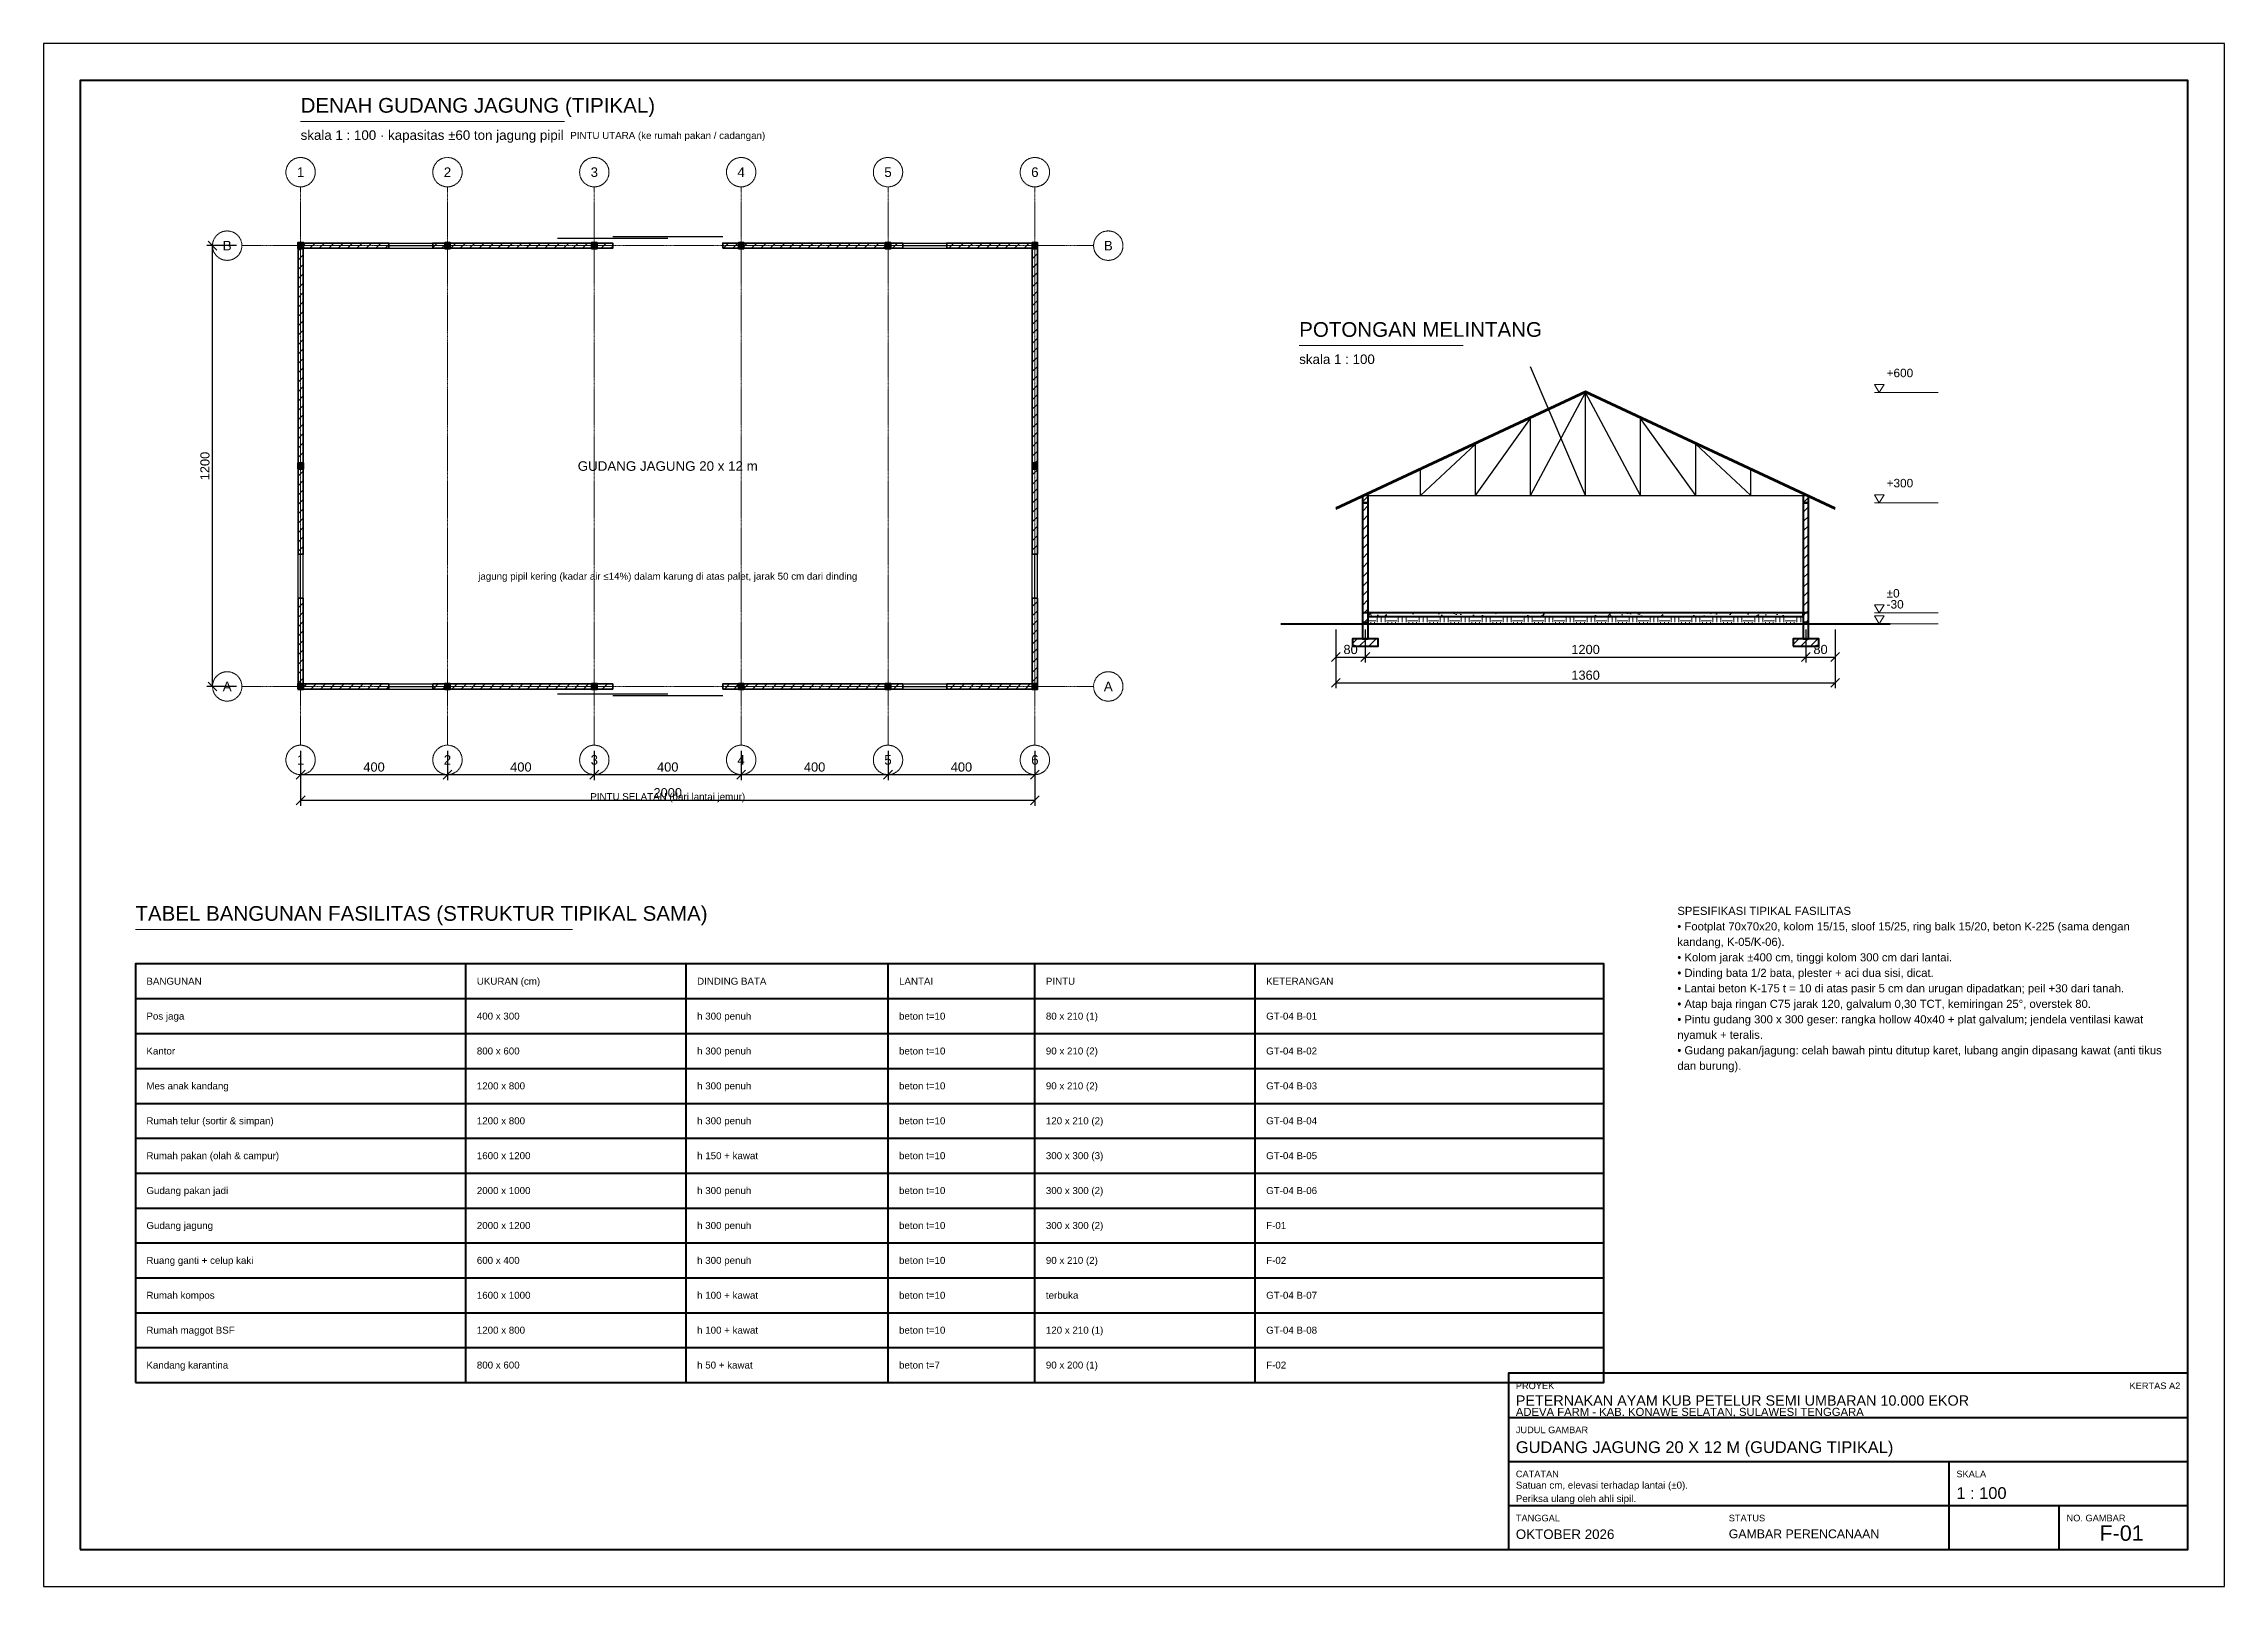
# Model space of a CAD drawing. Header units: centimetres. Extents: x 0 to 29730, y 0 to 8400.
# Drawn here: x 0 to 5940, y 0 to 4200 of the extents above; entities that cross this region are included whole.
import ezdxf
from ezdxf.enums import TextEntityAlignment as Align

# ---------------------------------------------------------------- set-up
doc = ezdxf.new("R2010")
doc.units = ezdxf.units.CM
doc.linetypes.add('DASHDOT', pattern=[3.556, 2.54, -0.508, 0, -0.508])
for name, color, linetype, lineweight in [('A-ATAP', 5, 'CONTINUOUS', 35), ('A-BAJA', 6, 'CONTINUOUS', 25), ('A-DIM', 140, 'CONTINUOUS', 13), ('A-DINDING', 32, 'CONTINUOUS', 35), ('A-FRAME', 7, 'CONTINUOUS', 50), ('A-GRID', 1, 'DASHDOT', 13), ('A-HATCH', 8, 'CONTINUOUS', 9), ('A-KAYU', 32, 'CONTINUOUS', 25), ('A-STRUKTUR', 7, 'CONTINUOUS', 50), ('A-TANAH', 34, 'CONTINUOUS', 18), ('A-TEKS', 7, 'CONTINUOUS', 18)]:
    doc.layers.add(name, color=color, linetype=linetype, lineweight=lineweight)
doc.styles.add('ARIAL', font='arial.ttf')
doc.dimstyles.new('D100', dxfattribs={"dimtxt": 25, "dimasz": 20, "dimexe": 15, "dimexo": 15, "dimgap": 8, "dimtad": 1, "dimdec": 0, "dimtxsty": 'ARIAL', "dimtsz": 12, "dimcen": 2.5, "dimclrd": 140, "dimclre": 140, "dimclrt": 250, "dimazin": 3, "dimtfac": 1, "dimtmove": 0, "dimatfit": 3})

msp = doc.modelspace()

# ---------------------------------------------------------------- texts
at = {"layer": 'A-TEKS', "style": 'ARIAL'}
for s, height, p in [('DENAH GUDANG JAGUNG (TIPIKAL)', 40, (700, 4000)), ('POTONGAN MELINTANG', 40, (3420, 3389.8)), ('+600', 23, (5020, 3285)), ('+300', 23, (5020, 2985.2)), ('+300', 23, (5020, 2985.2)), ('±0', 23, (5020, 2685.2)), ('-30', 23, (5020, 2655.2)), ('TABEL BANGUNAN FASILITAS (STRUKTUR TIPIKAL SAMA)', 40, (250, 1800))]:
    msp.add_text(s, height=height, dxfattribs=at).set_placement(p, align=Align.BOTTOM_LEFT)
for s, height, p in [('skala 1 : 100 · kapasitas ±60 ton jagung pipil', 26, (700, 3964)), ('skala 1 : 100', 26, (3420, 3353.8)), ('PROYEK', 18, (4010, 555)), ('ADEVA FARM - KAB. KONAWE SELATAN, SULAWESI TENGGARA', 22, (4010, 486)), ('PETERNAKAN AYAM KUB PETELUR SEMI UMBARAN 10.000 EKOR', 28, (4010, 520)), ('JUDUL GAMBAR', 18, (4010, 435)), ('GUDANG JAGUNG 20 X 12 M (GUDANG TIPIKAL)', 32, (4010, 395)), ('CATATAN', 18, (4010, 315)), ('SKALA', 18, (5210, 315)), ('1 : 100', 32, (5210, 270)), ('TANGGAL', 18, (4010, 195)), ('STATUS', 18, (4590, 195)), ('NO. GAMBAR', 18, (5510, 195)), ('OKTOBER 2026', 26, (4010, 155)), ('GAMBAR PERENCANAAN', 24, (4590, 155))]:
    msp.add_text(s, height=height, dxfattribs=at).set_placement(p, align=Align.TOP_LEFT)
for s, height, p in [('PINTU UTARA (ke rumah pakan / cadangan)', 19, (1700, 3950)), ('1', 26, (700, 3850)), ('2', 26, (1100, 3850)), ('3', 26, (1500, 3850)), ('4', 26, (1900, 3850)), ('5', 26, (2300, 3850)), ('6', 26, (2700, 3850)), ('B', 26, (500, 3650)), ('B', 26, (2900, 3650)), ('GUDANG JAGUNG 20 x 12 m', 26, (1700, 3050)), ('jagung pipil kering (kadar air ≤14%) dalam karung di atas palet, jarak 50 cm dari dinding', 19, (1700, 2750)), ('A', 26, (500, 2450)), ('A', 26, (2900, 2450)), ('1', 26, (700, 2250)), ('2', 26, (1100, 2250)), ('3', 26, (1500, 2250)), ('4', 26, (1900, 2250)), ('5', 26, (2300, 2250)), ('6', 26, (2700, 2250)), ('PINTU SELATAN (dari lantai jemur)', 19, (1700, 2150)), ('F-01', 42, (5660, 145))]:
    msp.add_text(s, height=height, dxfattribs=at).set_placement(p, align=Align.MIDDLE_CENTER)
for s, p in [('BANGUNAN', (280, 1647.5)), ('UKURAN (cm)', (1180, 1647.5)), ('DINDING BATA', (1780, 1647.5)), ('LANTAI', (2330, 1647.5)), ('PINTU', (2730, 1647.5)), ('KETERANGAN', (3330, 1647.5)), ('Pos jaga', (280, 1552.5)), ('400 x 300', (1180, 1552.5)), ('h 300 penuh', (1780, 1552.5)), ('beton t=10', (2330, 1552.5)), ('80 x 210 (1)', (2730, 1552.5)), ('GT-04 B-01', (3330, 1552.5)), ('Kantor', (280, 1457.5)), ('800 x 600', (1180, 1457.5)), ('h 300 penuh', (1780, 1457.5)), ('beton t=10', (2330, 1457.5)), ('90 x 210 (2)', (2730, 1457.5)), ('GT-04 B-02', (3330, 1457.5)), ('Mes anak kandang', (280, 1362.5)), ('1200 x 800', (1180, 1362.5)), ('h 300 penuh', (1780, 1362.5)), ('beton t=10', (2330, 1362.5)), ('90 x 210 (2)', (2730, 1362.5)), ('GT-04 B-03', (3330, 1362.5)), ('Rumah telur (sortir & simpan)', (280, 1267.5)), ('1200 x 800', (1180, 1267.5)), ('h 300 penuh', (1780, 1267.5)), ('beton t=10', (2330, 1267.5)), ('120 x 210 (2)', (2730, 1267.5)), ('GT-04 B-04', (3330, 1267.5)), ('Rumah pakan (olah & campur)', (280, 1172.5)), ('1600 x 1200', (1180, 1172.5)), ('h 150 + kawat', (1780, 1172.5)), ('beton t=10', (2330, 1172.5)), ('300 x 300 (3)', (2730, 1172.5)), ('GT-04 B-05', (3330, 1172.5)), ('Gudang pakan jadi', (280, 1077.5)), ('2000 x 1000', (1180, 1077.5)), ('h 300 penuh', (1780, 1077.5)), ('beton t=10', (2330, 1077.5)), ('300 x 300 (2)', (2730, 1077.5)), ('GT-04 B-06', (3330, 1077.5)), ('Gudang jagung', (280, 982.5)), ('2000 x 1200', (1180, 982.5)), ('h 300 penuh', (1780, 982.5)), ('beton t=10', (2330, 982.5)), ('300 x 300 (2)', (2730, 982.5)), ('F-01', (3330, 982.5)), ('Ruang ganti + celup kaki', (280, 887.5)), ('600 x 400', (1180, 887.5)), ('h 300 penuh', (1780, 887.5)), ('beton t=10', (2330, 887.5)), ('90 x 210 (2)', (2730, 887.5)), ('F-02', (3330, 887.5)), ('Rumah kompos', (280, 792.5)), ('1600 x 1000', (1180, 792.5)), ('h 100 + kawat', (1780, 792.5)), ('beton t=10', (2330, 792.5)), ('terbuka', (2730, 792.5)), ('GT-04 B-07', (3330, 792.5)), ('Rumah maggot BSF', (280, 697.5)), ('1200 x 800', (1180, 697.5)), ('h 100 + kawat', (1780, 697.5)), ('beton t=10', (2330, 697.5)), ('120 x 210 (1)', (2730, 697.5)), ('GT-04 B-08', (3330, 697.5)), ('Kandang karantina', (280, 602.5)), ('800 x 600', (1180, 602.5)), ('h 50 + kawat', (1780, 602.5)), ('beton t=7', (2330, 602.5)), ('90 x 200 (1)', (2730, 602.5)), ('F-02', (3330, 602.5))]:
    msp.add_text(s, height=19, dxfattribs=at).set_placement(p, align=Align.MIDDLE_LEFT)
msp.add_text('KERTAS A2', height=18, dxfattribs=at).set_placement((5820, 555), align=Align.TOP_RIGHT)
at = {"layer": 'A-TEKS', "insert": (4450, 1850), "char_height": 22, "width": 1350, "attachment_point": 1, "line_spacing_factor": 1.15, "style": 'ARIAL'}
msp.add_mtext('SPESIFIKASI TIPIKAL FASILITAS\\P• Footplat 70x70x20, kolom 15/15, sloof 15/25, ring balk 15/20, beton K-225 (sama dengan kandang, K-05/K-06).\\P• Kolom jarak ±400 cm, tinggi kolom 300 cm dari lantai.\\P• Dinding bata 1/2 bata, plester + aci dua sisi, dicat.\\P• Lantai beton K-175 t = 10 di atas pasir 5 cm dan urugan dipadatkan; peil +30 dari tanah.\\P• Atap baja ringan C75 jarak 120, galvalum 0,30 TCT, kemiringan 25°, overstek 80.\\P• Pintu gudang 300 x 300 geser: rangka hollow 40x40 + plat galvalum; jendela ventilasi kawat nyamuk + teralis.\\P• Gudang pakan/jagung: celah bawah pintu ditutup karet, lubang angin dipasang kawat (anti tikus dan burung).', dxfattribs=at)
at = {"layer": 'A-TEKS', "insert": (4010, 285), "char_height": 19, "attachment_point": 1, "line_spacing_factor": 1.15, "style": 'ARIAL'}
msp.add_mtext('Satuan cm, elevasi terhadap lantai (±0).\\PPeriksa ulang oleh ahli sipil.', dxfattribs=at)

# ---------------------------------------------------------------- dimensions: what is measured, and where the dimension line sits
at = {"layer": 'A-DIM'}
msp.add_linear_dim(base=(460, 2450), p1=(540, 2450), p2=(540, 3650), angle=90, dimstyle='D100', dxfattribs=at).render()
for base, p1, p2 in [((3520, 2530), (3520, 2620), (3600, 2620)), ((3520, 2460), (3520, 2620), (4880, 2620)), ((3600, 2530), (3600, 2620), (4800, 2620)), ((4800, 2530), (4800, 2620), (4880, 2620)), ((700, 2210), (700, 2290), (1100, 2290)), ((700, 2140), (700, 2290), (2700, 2290)), ((1100, 2210), (1100, 2290), (1500, 2290)), ((1500, 2210), (1500, 2290), (1900, 2290)), ((1900, 2210), (1900, 2290), (2300, 2290)), ((2300, 2210), (2300, 2290), (2700, 2290))]:
    msp.add_linear_dim(base=base, p1=p1, p2=p2, dimstyle='D100', dxfattribs=at).render()

# ---------------------------------------------------------------- hatches: boundary and pattern name
at = {"layer": 'A-HATCH'}
h = msp.add_hatch(color=8, dxfattribs=at)
h.dxf.hatch_style = 1
h.paths.add_polyline_path([(692.5, 3642.5), (707.5, 3642.5), (707.5, 3657.5), (692.5, 3657.5)])
h = msp.add_hatch(dxfattribs=at)
h.set_pattern_fill('ANSI31', scale=5.7)
h.paths.add_polyline_path([(693, 2810), (707, 2810), (707, 3650), (693, 3650)])
h = msp.add_hatch(dxfattribs=at)
h.set_pattern_fill('ANSI31', scale=5.7)
h.paths.add_polyline_path([(700, 3643), (940, 3643), (940, 3657), (700, 3657)])
h = msp.add_hatch(dxfattribs=at)
h.set_pattern_fill('ANSI31', scale=5.7)
h.paths.add_polyline_path([(1060, 3643), (1550, 3643), (1550, 3657), (1060, 3657)])
h = msp.add_hatch(color=8, dxfattribs=at)
h.dxf.hatch_style = 1
h.paths.add_polyline_path([(1092.5, 3642.5), (1107.5, 3642.5), (1107.5, 3657.5), (1092.5, 3657.5)])
h = msp.add_hatch(color=8, dxfattribs=at)
h.dxf.hatch_style = 1
h.paths.add_polyline_path([(1492.5, 3642.5), (1507.5, 3642.5), (1507.5, 3657.5), (1492.5, 3657.5)])
h = msp.add_hatch(dxfattribs=at)
h.set_pattern_fill('ANSI31', scale=5.7)
h.paths.add_polyline_path([(1850, 3643), (2340, 3643), (2340, 3657), (1850, 3657)])
h = msp.add_hatch(color=8, dxfattribs=at)
h.dxf.hatch_style = 1
h.paths.add_polyline_path([(1892.5, 3642.5), (1907.5, 3642.5), (1907.5, 3657.5), (1892.5, 3657.5)])
h = msp.add_hatch(color=8, dxfattribs=at)
h.dxf.hatch_style = 1
h.paths.add_polyline_path([(2292.5, 3642.5), (2307.5, 3642.5), (2307.5, 3657.5), (2292.5, 3657.5)])
h = msp.add_hatch(dxfattribs=at)
h.set_pattern_fill('ANSI31', scale=5.7)
h.paths.add_polyline_path([(2460, 3643), (2700, 3643), (2700, 3657), (2460, 3657)])
h = msp.add_hatch(color=8, dxfattribs=at)
h.dxf.hatch_style = 1
h.paths.add_polyline_path([(2692.5, 3642.5), (2707.5, 3642.5), (2707.5, 3657.5), (2692.5, 3657.5)])
h = msp.add_hatch(dxfattribs=at)
h.set_pattern_fill('ANSI31', scale=5.7)
h.paths.add_polyline_path([(2693, 2810), (2707, 2810), (2707, 3650), (2693, 3650)])
h = msp.add_hatch(color=8, dxfattribs=at)
h.dxf.hatch_style = 1
h.paths.add_polyline_path([(692.5, 3042.5), (707.5, 3042.5), (707.5, 3057.5), (692.5, 3057.5)])
h = msp.add_hatch(color=8, dxfattribs=at)
h.dxf.hatch_style = 1
h.paths.add_polyline_path([(2692.5, 3042.5), (2707.5, 3042.5), (2707.5, 3057.5), (2692.5, 3057.5)])
h = msp.add_hatch(dxfattribs=at)
h.set_pattern_fill('ANSI31', scale=5.7)
h.paths.add_polyline_path([(3592.5, 2950), (3607.5, 2950), (3607.5, 2970), (3592.5, 2970)])
h = msp.add_hatch(dxfattribs=at)
h.set_pattern_fill('ANSI31', scale=5.7)
h.paths.add_polyline_path([(4792.5, 2950), (4807.5, 2950), (4807.5, 2970), (4792.5, 2970)])
h = msp.add_hatch(dxfattribs=at)
h.set_pattern_fill('ANSI31', scale=5.7)
h.paths.add_polyline_path([(3593, 2650), (3607, 2650), (3607, 2950), (3593, 2950)])
h = msp.add_hatch(dxfattribs=at)
h.set_pattern_fill('ANSI31', scale=5.7)
h.paths.add_polyline_path([(4793, 2650), (4807, 2650), (4807, 2950), (4793, 2950)])
h = msp.add_hatch(dxfattribs=at)
h.set_pattern_fill('ANSI31', scale=5.7)
h.paths.add_polyline_path([(693, 2450), (707, 2450), (707, 2690), (693, 2690)])
h = msp.add_hatch(dxfattribs=at)
h.set_pattern_fill('ANSI31', scale=5.7)
h.paths.add_polyline_path([(2693, 2450), (2707, 2450), (2707, 2690), (2693, 2690)])
h = msp.add_hatch(dxfattribs=at)
h.set_pattern_fill('ANSI31', scale=5.7)
h.paths.add_polyline_path([(3592.5, 2625), (3607.5, 2625), (3607.5, 2650), (3592.5, 2650)])
h = msp.add_hatch(dxfattribs=at)
h.set_pattern_fill('AR-CONC', scale=0.35)
h.paths.add_polyline_path([(3607, 2640), (4793, 2640), (4793, 2650), (3607, 2650)])
h = msp.add_hatch(dxfattribs=at)
h.set_pattern_fill('EARTH', scale=4.5)
h.paths.add_polyline_path([(3607, 2620), (4793, 2620), (4793, 2640), (3607, 2640)])
h = msp.add_hatch(dxfattribs=at)
h.set_pattern_fill('ANSI31', scale=5.7)
h.paths.add_polyline_path([(4792.5, 2625), (4807.5, 2625), (4807.5, 2650), (4792.5, 2650)])
h = msp.add_hatch(dxfattribs=at)
h.set_pattern_fill('ANSI31', scale=5.7)
h.paths.add_polyline_path([(3565, 2560), (3635, 2560), (3635, 2580), (3565, 2580)])
h = msp.add_hatch(dxfattribs=at)
h.set_pattern_fill('ANSI31', scale=5.7)
h.paths.add_polyline_path([(4765, 2560), (4835, 2560), (4835, 2580), (4765, 2580)])
h = msp.add_hatch(color=8, dxfattribs=at)
h.dxf.hatch_style = 1
h.paths.add_polyline_path([(692.5, 2442.5), (707.5, 2442.5), (707.5, 2457.5), (692.5, 2457.5)])
h = msp.add_hatch(dxfattribs=at)
h.set_pattern_fill('ANSI31', scale=5.7)
h.paths.add_polyline_path([(700, 2443), (940, 2443), (940, 2457), (700, 2457)])
h = msp.add_hatch(dxfattribs=at)
h.set_pattern_fill('ANSI31', scale=5.7)
h.paths.add_polyline_path([(1060, 2443), (1550, 2443), (1550, 2457), (1060, 2457)])
h = msp.add_hatch(color=8, dxfattribs=at)
h.dxf.hatch_style = 1
h.paths.add_polyline_path([(1092.5, 2442.5), (1107.5, 2442.5), (1107.5, 2457.5), (1092.5, 2457.5)])
h = msp.add_hatch(color=8, dxfattribs=at)
h.dxf.hatch_style = 1
h.paths.add_polyline_path([(1492.5, 2442.5), (1507.5, 2442.5), (1507.5, 2457.5), (1492.5, 2457.5)])
h = msp.add_hatch(dxfattribs=at)
h.set_pattern_fill('ANSI31', scale=5.7)
h.paths.add_polyline_path([(1850, 2443), (2340, 2443), (2340, 2457), (1850, 2457)])
h = msp.add_hatch(color=8, dxfattribs=at)
h.dxf.hatch_style = 1
h.paths.add_polyline_path([(1892.5, 2442.5), (1907.5, 2442.5), (1907.5, 2457.5), (1892.5, 2457.5)])
h = msp.add_hatch(color=8, dxfattribs=at)
h.dxf.hatch_style = 1
h.paths.add_polyline_path([(2292.5, 2442.5), (2307.5, 2442.5), (2307.5, 2457.5), (2292.5, 2457.5)])
h = msp.add_hatch(dxfattribs=at)
h.set_pattern_fill('ANSI31', scale=5.7)
h.paths.add_polyline_path([(2460, 2443), (2700, 2443), (2700, 2457), (2460, 2457)])
h = msp.add_hatch(color=8, dxfattribs=at)
h.dxf.hatch_style = 1
h.paths.add_polyline_path([(2692.5, 2442.5), (2707.5, 2442.5), (2707.5, 2457.5), (2692.5, 2457.5)])

# ---------------------------------------------------------------- linework, layer by layer
at = {"layer": 'A-ATAP'}
msp.add_lwpolyline([(3520, 2936.7), (4200, 3253.8), (4880, 2936.7)], dxfattribs=at)
at = {"layer": 'A-ATAP', "lineweight": 35}
msp.add_lwpolyline([(3520, 2932.7), (4200, 3249.8), (4880, 2932.7)], dxfattribs=at)
at = {"layer": 'A-BAJA'}
for p, q in [((4200, 2970), (4050, 3319.7)), ((4050, 2970), (4200, 3249.8)), ((4200, 2970), (4200, 3249.8)), ((4350, 2970), (4200, 3249.8)), ((3900, 2970), (4050, 3179.8)), ((4050, 2970), (4050, 3179.8)), ((4350, 2970), (4350, 3179.8)), ((4500, 2970), (4350, 3179.8)), ((3750, 2970), (3900, 3109.9)), ((3900, 2970), (3900, 3109.9)), ((4500, 2970), (4500, 3109.9)), ((4650, 2970), (4500, 3109.9)), ((3750, 2970), (3750, 3039.9)), ((4650, 2970), (4650, 3039.9)), ((3600, 2970), (4800, 2970))]:
    msp.add_line(p, q, dxfattribs=at)
at = {"layer": 'A-DIM'}
for p, q in [((4986.8, 3249.8), (5160, 3249.8)), ((4986.8, 2950), (5160, 2950)), ((4986.8, 2950), (5160, 2950)), ((4986.8, 2650), (5160, 2650)), ((4986.8, 2620), (5160, 2620))]:
    msp.add_line(p, q, dxfattribs=at)
for points in [[(5000, 3249.8), (4986.8, 3271.8), (5013.2, 3271.8)], [(5000, 2950), (4986.8, 2972), (5013.2, 2972)], [(5000, 2950), (4986.8, 2972), (5013.2, 2972)], [(5000, 2650), (4986.8, 2672), (5013.2, 2672)], [(5000, 2620), (4986.8, 2642), (5013.2, 2642)]]:
    msp.add_lwpolyline(points, close=True, dxfattribs=at)
at = {"layer": 'A-DINDING'}
for points in [[(693, 2810), (707, 2810), (707, 3650), (693, 3650)], [(700, 3643), (940, 3643), (940, 3657), (700, 3657)], [(1060, 3643), (1550, 3643), (1550, 3657), (1060, 3657)], [(1850, 3643), (2340, 3643), (2340, 3657), (1850, 3657)], [(2460, 3643), (2700, 3643), (2700, 3657), (2460, 3657)], [(2693, 2810), (2707, 2810), (2707, 3650), (2693, 3650)], [(3593, 2650), (3607, 2650), (3607, 2950), (3593, 2950)], [(4793, 2650), (4807, 2650), (4807, 2950), (4793, 2950)], [(693, 2450), (707, 2450), (707, 2690), (693, 2690)], [(2693, 2450), (2707, 2450), (2707, 2690), (2693, 2690)], [(700, 2443), (940, 2443), (940, 2457), (700, 2457)], [(1060, 2443), (1550, 2443), (1550, 2457), (1060, 2457)], [(1850, 2443), (2340, 2443), (2340, 2457), (1850, 2457)], [(2460, 2443), (2700, 2443), (2700, 2457), (2460, 2457)]]:
    msp.add_lwpolyline(points, close=True, dxfattribs=at)
at = {"layer": 'A-FRAME'}
for p, q in [((1150, 555), (1150, 1695)), ((1750, 555), (1750, 1695)), ((2300, 555), (2300, 1695)), ((2700, 555), (2700, 1695)), ((3300, 555), (3300, 1695)), ((250, 1600), (4250, 1600)), ((250, 1505), (4250, 1505)), ((250, 1410), (4250, 1410)), ((250, 1315), (4250, 1315)), ((250, 1220), (4250, 1220)), ((250, 1125), (4250, 1125)), ((250, 1030), (4250, 1030)), ((250, 935), (4250, 935)), ((250, 840), (4250, 840)), ((250, 745), (4250, 745)), ((250, 650), (4250, 650)), ((250, 555), (4250, 555)), ((3990, 460), (5840, 460)), ((3990, 340), (5840, 340)), ((5190, 100), (5190, 340)), ((3990, 220), (5840, 220)), ((5490, 100), (5490, 220))]:
    msp.add_line(p, q, dxfattribs=at)
at = {"layer": 'A-FRAME', "lineweight": 25}
msp.add_lwpolyline([(0, 0), (5940, 0), (5940, 4200), (0, 4200)], close=True, dxfattribs=at)
at = {"layer": 'A-FRAME'}
for points in [[(100, 100), (5840, 100), (5840, 4100), (100, 4100)], [(250, 555), (4250, 555), (4250, 1695), (250, 1695)], [(3990, 100), (5840, 100), (5840, 580), (3990, 580)]]:
    msp.add_lwpolyline(points, close=True, dxfattribs=at)
at = {"layer": 'A-GRID'}
for p, q in [((700, 2290), (700, 3810)), ((1100, 2290), (1100, 3810)), ((1500, 2290), (1500, 3810)), ((1900, 2290), (1900, 3810)), ((2300, 2290), (2300, 3810)), ((2700, 2290), (2700, 3810)), ((540, 3650), (2860, 3650)), ((540, 2450), (2860, 2450))]:
    msp.add_line(p, q, dxfattribs=at)
for centre in [(700, 3850), (1100, 3850), (1500, 3850), (1900, 3850), (2300, 3850), (2700, 3850), (500, 3650), (2900, 3650), (500, 2450), (2900, 2450), (700, 2250), (1100, 2250), (1500, 2250), (1900, 2250), (2300, 2250), (2700, 2250)]:
    msp.add_circle(centre, 40, dxfattribs=at)
at = {"layer": 'A-KAYU'}
for p, q in [((940, 3657), (1060, 3657)), ((940, 3650), (1060, 3650)), ((940, 3643), (1060, 3643)), ((1400, 3670), (1700, 3670)), ((1550, 3675), (1850, 3675)), ((2340, 3657), (2460, 3657)), ((2340, 3650), (2460, 3650)), ((2340, 3643), (2460, 3643)), ((693, 2690), (693, 2810)), ((700, 2690), (700, 2810)), ((707, 2690), (707, 2810)), ((2693, 2690), (2693, 2810)), ((2700, 2690), (2700, 2810)), ((2707, 2690), (2707, 2810)), ((940, 2457), (1060, 2457)), ((940, 2450), (1060, 2450)), ((940, 2443), (1060, 2443)), ((2340, 2457), (2460, 2457)), ((2340, 2450), (2460, 2450)), ((2340, 2443), (2460, 2443)), ((1400, 2430), (1700, 2430)), ((1550, 2425), (1850, 2425))]:
    msp.add_line(p, q, dxfattribs=at)
at = {"layer": 'A-STRUKTUR'}
for points in [[(692.5, 3642.5), (707.5, 3642.5), (707.5, 3657.5), (692.5, 3657.5)], [(1092.5, 3642.5), (1107.5, 3642.5), (1107.5, 3657.5), (1092.5, 3657.5)], [(1492.5, 3642.5), (1507.5, 3642.5), (1507.5, 3657.5), (1492.5, 3657.5)], [(1892.5, 3642.5), (1907.5, 3642.5), (1907.5, 3657.5), (1892.5, 3657.5)], [(2292.5, 3642.5), (2307.5, 3642.5), (2307.5, 3657.5), (2292.5, 3657.5)], [(2692.5, 3642.5), (2707.5, 3642.5), (2707.5, 3657.5), (2692.5, 3657.5)], [(692.5, 3042.5), (707.5, 3042.5), (707.5, 3057.5), (692.5, 3057.5)], [(2692.5, 3042.5), (2707.5, 3042.5), (2707.5, 3057.5), (2692.5, 3057.5)], [(3592.5, 2950), (3607.5, 2950), (3607.5, 2970), (3592.5, 2970)], [(4792.5, 2950), (4807.5, 2950), (4807.5, 2970), (4792.5, 2970)], [(3592.5, 2580), (3607.5, 2580), (3607.5, 2950), (3592.5, 2950)], [(4792.5, 2580), (4807.5, 2580), (4807.5, 2950), (4792.5, 2950)], [(3592.5, 2625), (3607.5, 2625), (3607.5, 2650), (3592.5, 2650)], [(3607, 2640), (4793, 2640), (4793, 2650), (3607, 2650)], [(4792.5, 2625), (4807.5, 2625), (4807.5, 2650), (4792.5, 2650)], [(3565, 2560), (3635, 2560), (3635, 2580), (3565, 2580)], [(4765, 2560), (4835, 2560), (4835, 2580), (4765, 2580)], [(692.5, 2442.5), (707.5, 2442.5), (707.5, 2457.5), (692.5, 2457.5)], [(1092.5, 2442.5), (1107.5, 2442.5), (1107.5, 2457.5), (1092.5, 2457.5)], [(1492.5, 2442.5), (1507.5, 2442.5), (1507.5, 2457.5), (1492.5, 2457.5)], [(1892.5, 2442.5), (1907.5, 2442.5), (1907.5, 2457.5), (1892.5, 2457.5)], [(2292.5, 2442.5), (2307.5, 2442.5), (2307.5, 2457.5), (2292.5, 2457.5)], [(2692.5, 2442.5), (2707.5, 2442.5), (2707.5, 2457.5), (2692.5, 2457.5)]]:
    msp.add_lwpolyline(points, close=True, dxfattribs=at)
at = {"layer": 'A-TANAH', "lineweight": 50}
msp.add_line((3370, 2620), (5030, 2620), dxfattribs=at)
at = {"layer": 'A-TEKS'}
for p, q in [((700, 3988), (1419.2, 3988)), ((3420, 3377.8), (3866.4, 3377.8)), ((250, 1788), (1440.4, 1788))]:
    msp.add_line(p, q, dxfattribs=at)

msp.set_redraw_order([(e.dxf.handle, doc.entitydb.next_handle()) for e in msp.query("TEXT MTEXT ATTDEF DIMENSION ARC_DIMENSION")])  # texts and dimensions are drawn at this point

doc.saveas('drawing.dxf')
